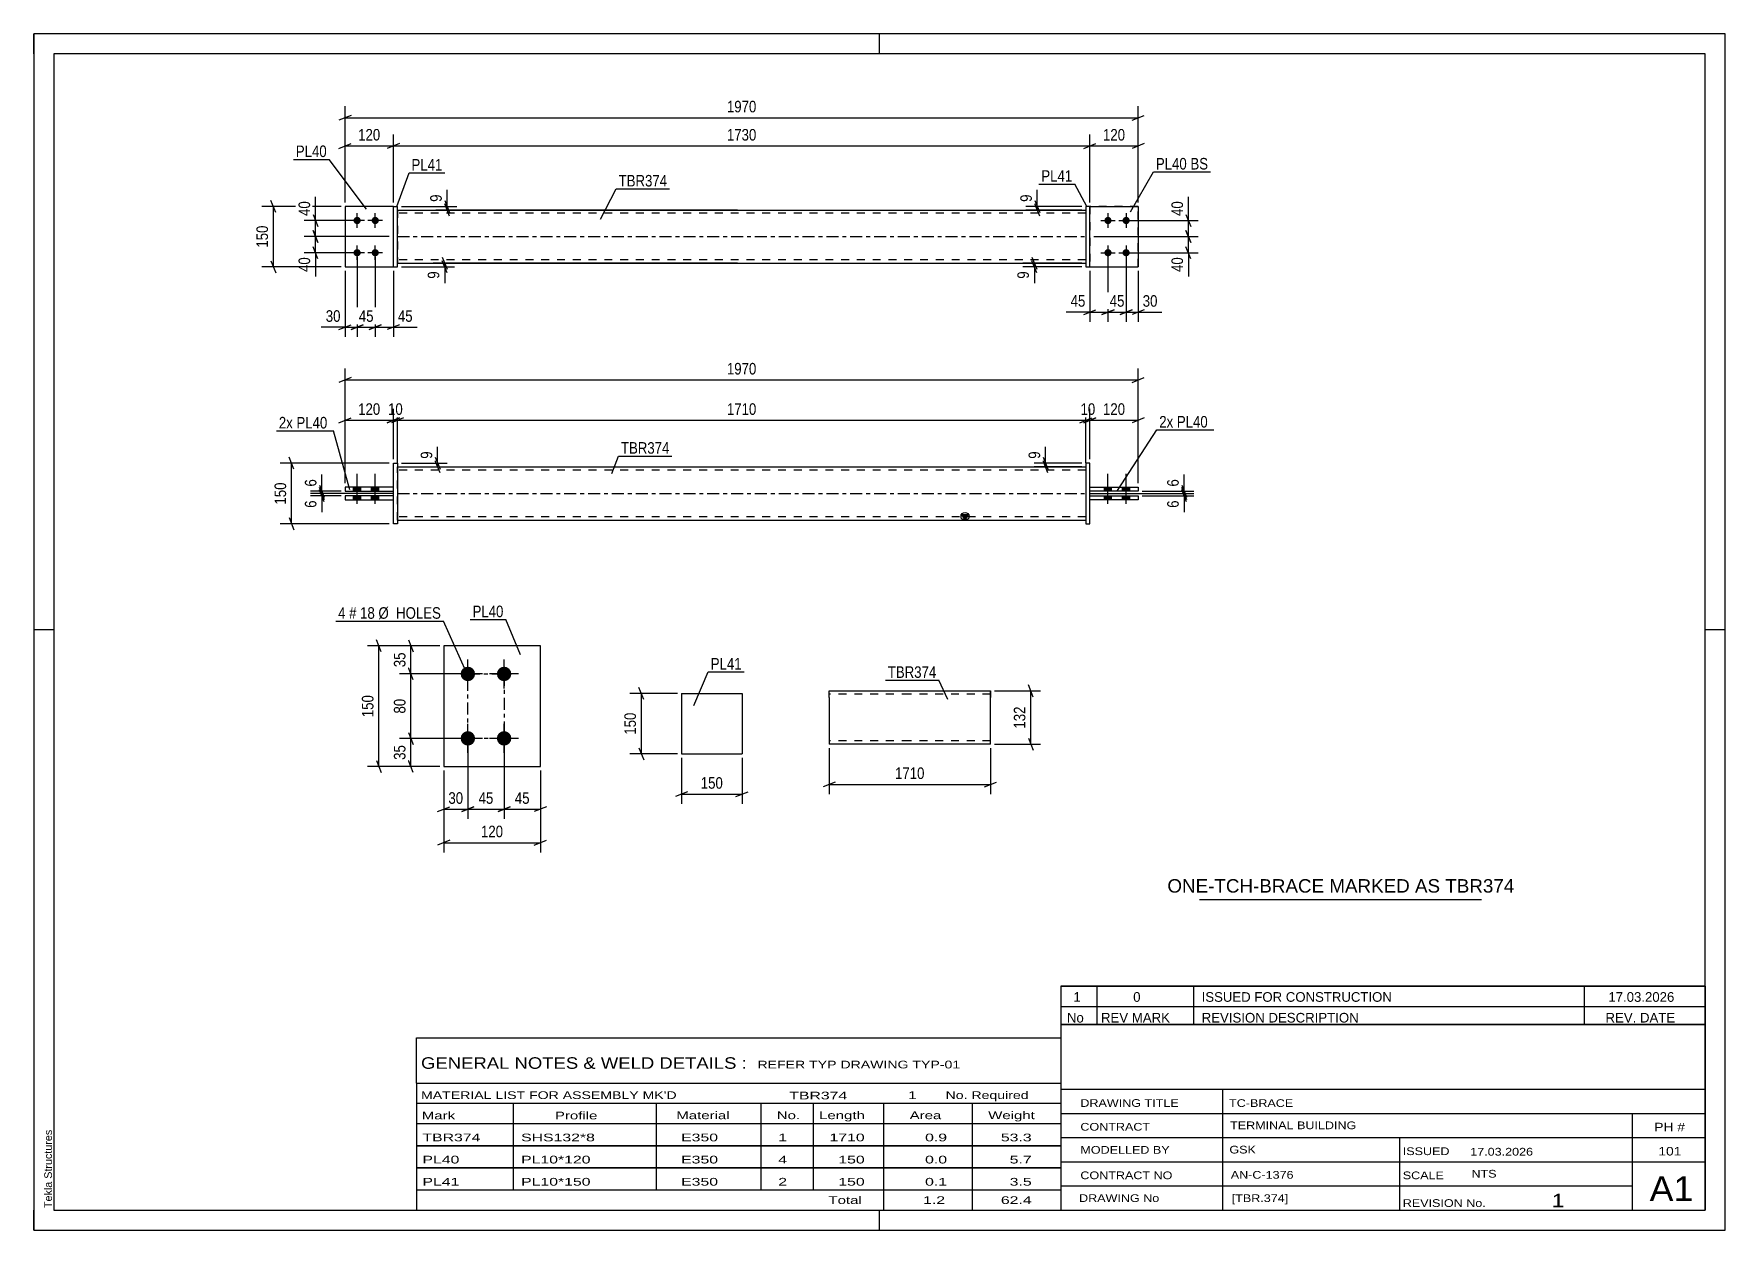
# Model space of a CAD drawing. Header units: millimetres. Extents: x 0 to 420, y 0 to 297.
import ezdxf

# ---------------------------------------------------------------- set-up
doc = ezdxf.new("R2010")
doc.units = ezdxf.units.MM
doc.linetypes.add('DXK_LINE_DOT2', pattern=[3.9198, 1.9599, -1.9599])
doc.linetypes.add('DXK_LINE_DOT3', pattern=[5.9187, 2.979, -0.9799, 0.9799, -0.9799])
doc.styles.add('Arial', font='ARIAL.TTF', dxfattribs={"height": 0.2})
doc.styles.add('Arial Narrow', font='ARIALN.TTF', dxfattribs={"height": 0.2})

# ---------------------------------------------------------------- blocks, each defined once
blk = doc.blocks.new('Unknown-580544891-1163')
at = {"color": 5, "linetype": 'Continuous'}
for p, q in [((420, 297), (0, 297)), ((0, 297), (0, 0)), ((0, 292), (0, 297)), ((210, 292), (210, 297)), ((420, 0), (420, 297)), ((415, 292), (5, 292)), ((5, 292), (5, 5)), ((415, 5), (415, 292)), ((5, 149), (0, 149)), ((420, 149), (415, 149)), ((0, 0), (0, 5)), ((5, 5), (415, 5)), ((210, 0), (210, 5)), ((0, 0), (420, 0))]:
    blk.add_line(p, q, dxfattribs=at)
at = {"color": 174, "linetype": 'Continuous', "style": 'Arial'}
blk.add_text('Tekla Structures', height=1.9102, rotation=90, dxfattribs=at).set_placement((4.5, 5.5))
blk = doc.blocks.new('Part-580544891-2123 - 2094')
at = {"color": 2, "linetype": 'Continuous'}
for p, q in [((89.28, 184.49), (77.28, 184.49)), ((77.28, 184.49), (77.28, 183.49)), ((77.28, 183.49), (89.28, 183.49)), ((89.28, 183.49), (89.28, 184.49))]:
    blk.add_line(p, q, dxfattribs=at)
blk = doc.blocks.new('Part-580544891-2100 - 2094')
at = {"linetype": 'Continuous'}
blk.add_hatch(color=2, dxfattribs=at).paths.add_polyline_path([(231.24, 176.29), (230.44, 177.69), (232.04, 177.69)])
at = {"color": 2, "linetype": 'Continuous'}
for p, q in [((90.28, 189.49), (261.24, 189.49)), ((231.24, 176.29), (230.44, 177.69)), ((230.44, 177.69), (232.04, 177.69)), ((232.04, 177.69), (231.24, 176.29)), ((90.28, 176.29), (261.24, 176.29))]:
    blk.add_line(p, q, dxfattribs=at)
at = {"color": 7, "linetype": 'DXK_LINE_DOT2'}
for p, q in [((90.28, 176.29), (90.28, 189.49)), ((261.24, 189.49), (261.24, 176.29)), ((261.24, 188.69), (90.28, 188.69)), ((261.24, 177.09), (90.28, 177.09))]:
    blk.add_line(p, q, dxfattribs=at)
at = {"color": 7, "linetype": 'DXK_LINE_DOT3'}
blk.add_line((90.28, 182.89), (261.24, 182.89), dxfattribs=at)
at = {"color": 2, "linetype": 'Continuous'}
blk.add_circle((231.24, 177.19), 1, dxfattribs=at)
blk = doc.blocks.new('Part-580544891-2113 - 2094')
at = {"color": 2, "linetype": 'Continuous'}
for p, q in [((262.24, 190.39), (261.24, 190.39)), ((261.24, 190.39), (261.24, 175.39)), ((262.24, 175.39), (262.24, 190.39)), ((261.24, 175.39), (262.24, 175.39))]:
    blk.add_line(p, q, dxfattribs=at)
blk = doc.blocks.new('Part-580544891-2105 - 2094')
at = {"color": 2, "linetype": 'Continuous'}
for p, q in [((262.24, 181.29), (262.24, 182.29)), ((262.24, 182.29), (274.24, 182.29)), ((274.24, 181.29), (262.24, 181.29)), ((274.24, 182.29), (274.24, 181.29))]:
    blk.add_line(p, q, dxfattribs=at)
blk = doc.blocks.new('Part-580544891-2126 - 2094')
at = {"color": 2, "linetype": 'Continuous'}
for p, q in [((89.28, 190.39), (90.28, 190.39)), ((89.28, 175.39), (89.28, 190.39)), ((90.28, 190.39), (90.28, 175.39)), ((90.28, 175.39), (89.28, 175.39))]:
    blk.add_line(p, q, dxfattribs=at)
blk = doc.blocks.new('Part-580544891-2118 - 2094')
at = {"color": 2, "linetype": 'Continuous'}
for p, q in [((89.28, 182.29), (77.28, 182.29)), ((77.28, 182.29), (77.28, 181.29)), ((77.28, 181.29), (89.28, 181.29)), ((89.28, 181.29), (89.28, 182.29))]:
    blk.add_line(p, q, dxfattribs=at)
blk = doc.blocks.new('Part-580544891-2110 - 2094')
at = {"color": 2, "linetype": 'Continuous'}
for p, q in [((262.24, 183.49), (262.24, 184.49)), ((262.24, 184.49), (274.24, 184.49)), ((274.24, 183.49), (262.24, 183.49)), ((274.24, 184.49), (274.24, 183.49))]:
    blk.add_line(p, q, dxfattribs=at)
blk = doc.blocks.new('Bolt-580544891-2127 - 2094')
at = {"linetype": 'Continuous'}
for points in [[(267.64, 184.49), (265.84, 184.49), (265.84, 183.49), (267.64, 183.49)], [(267.64, 184.49), (265.84, 184.49), (265.84, 183.49), (267.64, 183.49)], [(267.64, 182.29), (265.84, 182.29), (265.84, 181.29), (267.64, 181.29)], [(267.64, 182.29), (265.84, 182.29), (265.84, 181.29), (267.64, 181.29)], [(272.14, 184.49), (270.34, 184.49), (270.34, 183.49), (272.14, 183.49)], [(272.14, 184.49), (270.34, 184.49), (270.34, 183.49), (272.14, 183.49)], [(272.14, 182.29), (270.34, 182.29), (270.34, 181.29), (272.14, 181.29)], [(272.14, 182.29), (270.34, 182.29), (270.34, 181.29), (272.14, 181.29)]]:
    blk.add_hatch(color=1, dxfattribs=at).paths.add_polyline_path(points)
at = {"color": 1, "linetype": 'Continuous'}
for p, q in [((266.74, 180.29), (266.74, 187.79)), ((266.74, 180.29), (266.74, 187.79)), ((271.24, 180.29), (271.24, 187.79)), ((271.24, 180.29), (271.24, 187.79)), ((265.84, 183.49), (265.84, 184.49)), ((265.84, 183.49), (265.84, 184.49)), ((265.84, 181.29), (265.84, 182.29)), ((265.84, 181.29), (265.84, 182.29)), ((267.64, 183.49), (267.64, 184.49)), ((267.64, 183.49), (267.64, 184.49)), ((267.64, 181.29), (267.64, 182.29)), ((267.64, 181.29), (267.64, 182.29)), ((270.34, 183.49), (270.34, 184.49)), ((270.34, 183.49), (270.34, 184.49)), ((270.34, 181.29), (270.34, 182.29)), ((270.34, 181.29), (270.34, 182.29)), ((272.14, 183.49), (272.14, 184.49)), ((272.14, 183.49), (272.14, 184.49)), ((272.14, 181.29), (272.14, 182.29)), ((272.14, 181.29), (272.14, 182.29))]:
    blk.add_line(p, q, dxfattribs=at)
blk = doc.blocks.new('Bolt-580544891-2128 - 2094')
at = {"linetype": 'Continuous'}
for points in [[(79.38, 183.49), (81.18, 183.49), (81.18, 184.49), (79.38, 184.49)], [(79.38, 183.49), (81.18, 183.49), (81.18, 184.49), (79.38, 184.49)], [(79.38, 181.29), (81.18, 181.29), (81.18, 182.29), (79.38, 182.29)], [(79.38, 181.29), (81.18, 181.29), (81.18, 182.29), (79.38, 182.29)], [(83.88, 183.49), (85.68, 183.49), (85.68, 184.49), (83.88, 184.49)], [(83.88, 183.49), (85.68, 183.49), (85.68, 184.49), (83.88, 184.49)], [(83.88, 181.29), (85.68, 181.29), (85.68, 182.29), (83.88, 182.29)], [(83.88, 181.29), (85.68, 181.29), (85.68, 182.29), (83.88, 182.29)]]:
    blk.add_hatch(color=1, dxfattribs=at).paths.add_polyline_path(points)
at = {"color": 1, "linetype": 'Continuous'}
for p, q in [((80.28, 180.29), (80.28, 187.79)), ((80.28, 180.29), (80.28, 187.79)), ((84.78, 180.29), (84.78, 187.79)), ((84.78, 180.29), (84.78, 187.79)), ((79.38, 183.49), (79.38, 184.49)), ((79.38, 183.49), (79.38, 184.49)), ((79.38, 181.29), (79.38, 182.29)), ((79.38, 181.29), (79.38, 182.29)), ((81.18, 183.49), (81.18, 184.49)), ((81.18, 183.49), (81.18, 184.49)), ((81.18, 181.29), (81.18, 182.29)), ((81.18, 181.29), (81.18, 182.29)), ((83.88, 183.49), (83.88, 184.49)), ((83.88, 183.49), (83.88, 184.49)), ((83.88, 181.29), (83.88, 182.29)), ((83.88, 181.29), (83.88, 182.29)), ((85.68, 183.49), (85.68, 184.49)), ((85.68, 183.49), (85.68, 184.49)), ((85.68, 181.29), (85.68, 182.29)), ((85.68, 181.29), (85.68, 182.29))]:
    blk.add_line(p, q, dxfattribs=at)
blk = doc.blocks.new('Part-580544891-1764 - 1722')
at = {"color": 7, "linetype": 'DXK_LINE_DOT2'}
for p, q in [((89.28, 254.16), (77.28, 254.16)), ((77.28, 254.16), (77.28, 239.16)), ((89.28, 239.16), (89.28, 254.16)), ((77.28, 239.16), (89.28, 239.16))]:
    blk.add_line(p, q, dxfattribs=at)
blk = doc.blocks.new('Part-580544891-1728 - 1722')
at = {"color": 2, "linetype": 'Continuous'}
for p, q in [((90.28, 253.26), (261.24, 253.26)), ((90.28, 240.06), (261.24, 240.06))]:
    blk.add_line(p, q, dxfattribs=at)
at = {"color": 7, "linetype": 'DXK_LINE_DOT2'}
for p, q in [((90.28, 253.26), (90.28, 240.06)), ((261.24, 252.46), (90.28, 252.46)), ((261.24, 253.26), (261.24, 240.06)), ((261.24, 240.86), (90.28, 240.86))]:
    blk.add_line(p, q, dxfattribs=at)
at = {"color": 7, "linetype": 'DXK_LINE_DOT3'}
blk.add_line((90.28, 246.66), (261.24, 246.66), dxfattribs=at)
blk = doc.blocks.new('Part-580544891-1753 - 1722')
at = {"color": 7, "linetype": 'DXK_LINE_DOT2'}
for p, q in [((274.24, 254.16), (262.24, 254.16)), ((262.24, 254.16), (262.24, 239.16)), ((274.24, 239.16), (274.24, 254.16)), ((262.24, 239.16), (274.24, 239.16))]:
    blk.add_line(p, q, dxfattribs=at)
blk = doc.blocks.new('Part-580544891-1758 - 1722')
at = {"color": 2, "linetype": 'Continuous'}
for p, q in [((262.24, 254.16), (274.24, 254.16)), ((274.24, 254.16), (274.24, 239.16)), ((262.24, 239.16), (274.24, 239.16))]:
    blk.add_line(p, q, dxfattribs=at)
at = {"color": 7, "linetype": 'DXK_LINE_DOT2'}
blk.add_line((262.24, 254.16), (262.24, 239.16), dxfattribs=at)
blk = doc.blocks.new('Part-580544891-1763 - 1722')
at = {"color": 2, "linetype": 'Continuous'}
for p, q in [((262.24, 254.16), (261.24, 254.16)), ((261.24, 254.16), (261.24, 239.16)), ((262.24, 239.16), (262.24, 254.16)), ((261.24, 239.16), (262.24, 239.16))]:
    blk.add_line(p, q, dxfattribs=at)
blk = doc.blocks.new('Part-580544891-1769 - 1722')
at = {"color": 2, "linetype": 'Continuous'}
for p, q in [((89.28, 254.16), (77.28, 254.16)), ((77.28, 254.16), (77.28, 239.16)), ((77.28, 239.16), (89.28, 239.16))]:
    blk.add_line(p, q, dxfattribs=at)
at = {"color": 7, "linetype": 'DXK_LINE_DOT2'}
blk.add_line((89.28, 239.16), (89.28, 254.16), dxfattribs=at)
blk = doc.blocks.new('Part-580544891-1774 - 1722')
at = {"color": 2, "linetype": 'Continuous'}
for p, q in [((89.28, 239.16), (89.28, 254.16)), ((89.28, 254.16), (90.28, 254.16)), ((90.28, 239.16), (90.28, 254.16)), ((89.28, 239.16), (90.28, 239.16))]:
    blk.add_line(p, q, dxfattribs=at)
blk = doc.blocks.new('Bolt-580544891-1775 - 1722')
at = {"linetype": 'Continuous'}
for points in [[(266.74, 251.56, -1), (266.74, 249.76, -1)], [(271.24, 251.56, -1), (271.24, 249.76, -1)], [(266.74, 243.56, -1), (266.74, 241.76, -1)], [(271.24, 243.56, -1), (271.24, 241.76, -1)]]:
    blk.add_hatch(color=1, dxfattribs=at).paths.add_polyline_path(points)
at = {"color": 1, "linetype": 'Continuous'}
for p, q in [((266.74, 252.46), (266.74, 248.86)), ((271.24, 252.46), (271.24, 248.86)), ((264.94, 250.66), (268.54, 250.66)), ((269.44, 250.66), (273.04, 250.66)), ((266.74, 244.46), (266.74, 240.86)), ((271.24, 244.46), (271.24, 240.86)), ((264.94, 242.66), (268.54, 242.66)), ((269.44, 242.66), (273.04, 242.66))]:
    blk.add_line(p, q, dxfattribs=at)
blk = doc.blocks.new('Bolt-580544891-1776 - 1722')
at = {"linetype": 'Continuous'}
for points in [[(80.28, 249.76, -1), (80.28, 251.56, -1)], [(84.78, 249.76, -1), (84.78, 251.56, -1)], [(80.28, 241.76, -1), (80.28, 243.56, -1)], [(84.78, 241.76, -1), (84.78, 243.56, -1)]]:
    blk.add_hatch(color=1, dxfattribs=at).paths.add_polyline_path(points)
at = {"color": 1, "linetype": 'Continuous'}
for p, q in [((80.28, 248.86), (80.28, 252.46)), ((84.78, 248.86), (84.78, 252.46)), ((82.08, 250.66), (78.48, 250.66)), ((86.58, 250.66), (82.98, 250.66)), ((80.28, 240.86), (80.28, 244.46)), ((84.78, 240.86), (84.78, 244.46)), ((82.08, 242.66), (78.48, 242.66)), ((86.58, 242.66), (82.98, 242.66))]:
    blk.add_line(p, q, dxfattribs=at)
blk = doc.blocks.new('Part-580544891-1429 - 1401')
at = {"color": 2, "linetype": 'Continuous'}
for p, q in [((197.47, 132.26), (197.47, 133.86)), ((197.47, 133.86), (217.47, 133.86)), ((197.47, 132.26), (197.47, 120.66)), ((217.57, 133.86), (237.57, 133.86)), ((237.57, 133.86), (237.57, 132.26)), ((237.57, 120.66), (237.57, 132.26)), ((217.47, 120.66), (197.47, 120.66)), ((237.57, 120.66), (217.57, 120.66))]:
    blk.add_line(p, q, dxfattribs=at)
at = {"color": 7, "linetype": 'DXK_LINE_DOT2'}
for p, q in [((217.47, 133.06), (197.47, 133.06)), ((237.57, 133.06), (217.57, 133.06)), ((237.57, 132.26), (237.57, 133.74)), ((197.47, 121.46), (197.47, 121.52)), ((217.47, 121.46), (197.47, 121.46)), ((237.57, 121.46), (217.57, 121.46)), ((237.57, 121.46), (237.57, 121.52))]:
    blk.add_line(p, q, dxfattribs=at)
blk = doc.blocks.new('Bolt-580544891-1569 - 1492')
at = {"linetype": 'Continuous'}
for points in [[(107.78, 136.29, -1), (107.78, 139.89, -1)], [(116.78, 136.29, -1), (116.78, 139.89, -1)], [(107.78, 120.29, -1), (107.78, 123.89, -1)], [(116.78, 120.29, -1), (116.78, 123.89, -1)]]:
    blk.add_hatch(color=1, dxfattribs=at).paths.add_polyline_path(points)
at = {"color": 1, "linetype": 'Continuous'}
for p, q in [((107.78, 134.49), (107.78, 141.69)), ((116.78, 134.49), (116.78, 141.69)), ((111.38, 138.09), (104.18, 138.09)), ((120.38, 138.09), (113.18, 138.09)), ((111.38, 122.09), (104.18, 122.09)), ((107.78, 118.49), (107.78, 125.69)), ((120.38, 122.09), (113.18, 122.09)), ((116.78, 118.49), (116.78, 125.69))]:
    blk.add_line(p, q, dxfattribs=at)
blk = doc.blocks.new('Part-580544891-1508 - 1492')
at = {"color": 2, "linetype": 'Continuous'}
for p, q in [((125.78, 145.09), (101.78, 145.09)), ((101.78, 145.09), (101.78, 115.09)), ((125.78, 115.09), (125.78, 145.09)), ((101.78, 115.09), (125.78, 115.09))]:
    blk.add_line(p, q, dxfattribs=at)
blk = doc.blocks.new('Part-580544891-1472 - 1456')
at = {"color": 2, "linetype": 'Continuous'}
for p, q in [((160.86, 133.25), (160.86, 118.25)), ((160.86, 133.25), (175.86, 133.25)), ((175.86, 133.25), (175.86, 118.25)), ((160.86, 118.25), (175.86, 118.25))]:
    blk.add_line(p, q, dxfattribs=at)
blk = doc.blocks.new('Rectangle-580544891-1709 - 1492')
at = {"color": 1, "linetype": 'DXK_LINE_DOT3'}
blk.add_lwpolyline([(107.78, 138.09), (116.78, 138.09), (116.78, 122.09), (107.78, 122.09), (107.78, 138.09)], close=True, dxfattribs=at)
blk = doc.blocks.new('StraightDimension-580544891-2163 - 2094')
at = {"color": 7, "linetype": 'Continuous'}
for p, q in [((91.78, 201.66), (88.78, 200.46)), ((90.28, 190.49), (90.28, 203.91)), ((259.74, 200.46), (262.74, 201.66)), ((261.24, 190.49), (261.24, 203.91)), ((90.28, 201.06), (261.24, 201.06))]:
    blk.add_line(p, q, dxfattribs=at)
at = {"color": 0}
blk.add_wipeout([(180.02, 201.81), (180.02, 206.01), (171.51, 206.01), (171.51, 201.81)], dxfattribs=at)
at = {"color": 3, "style": 'Arial Narrow'}
blk.add_text('1710', height=2.863, dxfattribs=at).set_placement((172.11, 202.41))
blk = doc.blocks.new('StraightDimension-580544891-2193 - 2094')
at = {"color": 7, "linetype": 'Continuous'}
for p, q in [((259.74, 200.46), (262.74, 201.66)), ((263.74, 201.66), (260.74, 200.46)), ((261.24, 190.49), (261.24, 203.91)), ((262.24, 191.39), (262.24, 203.91)), ((261.24, 201.06), (262.24, 201.06))]:
    blk.add_line(p, q, dxfattribs=at)
at = {"color": 0}
blk.add_wipeout([(264.17, 201.81), (264.17, 206.01), (259.32, 206.01), (259.32, 201.81)], dxfattribs=at)
at = {"color": 3, "style": 'Arial Narrow'}
blk.add_text('10', height=2.863, dxfattribs=at).set_placement((259.92, 202.41))
blk = doc.blocks.new('StraightDimension-580544891-2130 - 2094')
at = {"color": 7, "linetype": 'Continuous'}
for p, q in [((88.28, 190.39), (61.14, 190.39)), ((64.59, 188.89), (63.39, 191.89)), ((63.99, 175.39), (63.99, 190.39)), ((63.39, 176.89), (64.59, 173.89)), ((88.28, 175.39), (61.14, 175.39))]:
    blk.add_line(p, q, dxfattribs=at)
at = {"color": 0}
blk.add_wipeout([(63.24, 186.23), (59.04, 186.23), (59.04, 179.54), (63.24, 179.54)], dxfattribs=at)
at = {"color": 3, "style": 'Arial Narrow'}
blk.add_text('150', height=2.863, rotation=90.0002, dxfattribs=at).set_placement((62.64, 180.14))
blk = doc.blocks.new('StraightDimension-580544891-2143 - 2094')
at = {"color": 7, "linetype": 'Continuous'}
for p, q in [((91.28, 190.39), (102.68, 190.39)), ((91.28, 189.49), (102.68, 189.49)), ((99.68, 191.89), (100.88, 188.89)), ((100.88, 187.99), (99.68, 190.99)), ((100.28, 189.49), (100.28, 190.39))]:
    blk.add_line(p, q, dxfattribs=at)
at = {"color": 0}
blk.add_wipeout([(99.53, 193.94), (95.33, 193.94), (95.33, 190.91), (99.53, 190.91)], dxfattribs=at)
at = {"color": 7, "linetype": 'Continuous'}
blk.add_line((100.28, 190.39), (100.28, 194.46), dxfattribs=at)
blk.add_line((100.28, 190.39), (100.28, 194.46), dxfattribs=at)
at = {"color": 3, "style": 'Arial Narrow'}
blk.add_text('9', height=2.86, rotation=90.0002, dxfattribs=at).set_placement((98.93, 191.51))
blk = doc.blocks.new('StraightDimension-580544891-2281 - 2094')
at = {"color": 7, "linetype": 'Continuous'}
for p, q in [((260.24, 190.39), (248.39, 190.39)), ((260.24, 189.49), (248.39, 189.49)), ((250.64, 191.89), (251.84, 188.89)), ((251.84, 187.99), (250.64, 190.99)), ((251.24, 189.49), (251.24, 190.39))]:
    blk.add_line(p, q, dxfattribs=at)
at = {"color": 0}
blk.add_wipeout([(250.49, 193.94), (246.29, 193.94), (246.29, 190.91), (250.49, 190.91)], dxfattribs=at)
at = {"color": 7, "linetype": 'Continuous'}
blk.add_line((251.24, 190.39), (251.24, 194.46), dxfattribs=at)
blk.add_line((251.24, 190.39), (251.24, 194.46), dxfattribs=at)
at = {"color": 3, "style": 'Arial Narrow'}
blk.add_text('9', height=2.86, rotation=90.0002, dxfattribs=at).set_placement((249.89, 191.51))
blk = doc.blocks.new('StraightDimension-580544891-2153 - 2094')
at = {"color": 7, "linetype": 'Continuous'}
for p, q in [((260.74, 200.46), (263.74, 201.66)), ((262.24, 191.39), (262.24, 203.91)), ((275.74, 201.66), (272.74, 200.46)), ((274.24, 185.49), (274.24, 203.91)), ((262.24, 201.06), (274.24, 201.06))]:
    blk.add_line(p, q, dxfattribs=at)
at = {"color": 0}
blk.add_wipeout([(271.59, 201.81), (271.59, 206.01), (264.9, 206.01), (264.9, 201.81)], dxfattribs=at)
at = {"color": 3, "style": 'Arial Narrow'}
blk.add_text('120', height=2.863, dxfattribs=at).set_placement((265.5, 202.41))
blk = doc.blocks.new('StraightDimension-580544891-2237 - 2094')
at = {"color": 7, "linetype": 'Continuous'}
for p, q in [((78.78, 211.68), (75.78, 210.48)), ((77.28, 185.49), (77.28, 213.93)), ((77.28, 211.08), (274.24, 211.08)), ((272.74, 210.48), (275.74, 211.68)), ((274.24, 185.49), (274.24, 213.93))]:
    blk.add_line(p, q, dxfattribs=at)
at = {"color": 0}
blk.add_wipeout([(180.02, 211.83), (180.02, 216.03), (171.51, 216.03), (171.51, 211.83)], dxfattribs=at)
at = {"color": 3, "style": 'Arial Narrow'}
blk.add_text('1970', height=2.863, dxfattribs=at).set_placement((172.11, 212.43))
blk = doc.blocks.new('StraightDimension-580544891-2173 - 2094')
at = {"color": 7, "linetype": 'Continuous'}
for p, q in [((87.78, 200.46), (90.78, 201.66)), ((91.78, 201.66), (88.78, 200.46)), ((89.28, 191.39), (89.28, 203.91)), ((90.28, 190.49), (90.28, 203.91)), ((89.28, 201.06), (90.28, 201.06))]:
    blk.add_line(p, q, dxfattribs=at)
at = {"color": 0}
blk.add_wipeout([(92.21, 201.81), (92.21, 206.01), (87.36, 206.01), (87.36, 201.81)], dxfattribs=at)
at = {"color": 3, "style": 'Arial Narrow'}
blk.add_text('10', height=2.863, dxfattribs=at).set_placement((87.96, 202.41))
blk = doc.blocks.new('StraightDimension-580544891-2183 - 2094')
at = {"color": 7, "linetype": 'Continuous'}
for p, q in [((75.78, 200.46), (78.78, 201.66)), ((77.28, 185.49), (77.28, 203.91)), ((90.78, 201.66), (87.78, 200.46)), ((89.28, 191.39), (89.28, 203.91)), ((77.28, 201.06), (89.28, 201.06))]:
    blk.add_line(p, q, dxfattribs=at)
at = {"color": 0}
blk.add_wipeout([(86.63, 201.81), (86.63, 206.01), (79.94, 206.01), (79.94, 201.81)], dxfattribs=at)
at = {"color": 3, "style": 'Arial Narrow'}
blk.add_text('120', height=2.863, dxfattribs=at).set_placement((80.54, 202.41))
blk = doc.blocks.new('StraightDimension-580544891-2204 - 2094')
at = {"color": 7, "linetype": 'Continuous'}
for p, q in [((89.28, 182.89), (68.67, 182.89)), ((76.28, 182.29), (68.67, 182.29)), ((70.92, 184.39), (72.12, 181.39)), ((72.12, 180.79), (70.92, 183.79)), ((71.52, 182.29), (71.52, 182.89))]:
    blk.add_line(p, q, dxfattribs=at)
at = {"color": 0}
blk.add_wipeout([(70.77, 181.76), (66.57, 181.76), (66.57, 178.73), (70.77, 178.73)], dxfattribs=at)
at = {"color": 7, "linetype": 'Continuous'}
blk.add_line((71.52, 182.29), (71.52, 178.21), dxfattribs=at)
blk.add_line((71.52, 182.29), (71.52, 178.21), dxfattribs=at)
at = {"color": 3, "style": 'Arial Narrow'}
blk.add_text('6', height=2.86, rotation=90.0002, dxfattribs=at).set_placement((70.17, 179.33))
blk = doc.blocks.new('StraightDimension-580544891-2220 - 2094')
at = {"color": 7, "linetype": 'Continuous'}
for p, q in [((70.92, 184.99), (72.12, 181.99)), ((76.28, 183.49), (68.67, 183.49)), ((89.28, 182.89), (68.67, 182.89)), ((72.12, 181.39), (70.92, 184.39)), ((71.52, 182.89), (71.52, 183.49))]:
    blk.add_line(p, q, dxfattribs=at)
at = {"color": 0}
blk.add_wipeout([(70.77, 187.04), (66.57, 187.04), (66.57, 184.01), (70.77, 184.01)], dxfattribs=at)
at = {"color": 7, "linetype": 'Continuous'}
blk.add_line((71.52, 183.49), (71.52, 187.56), dxfattribs=at)
blk.add_line((71.52, 183.49), (71.52, 187.56), dxfattribs=at)
at = {"color": 3, "style": 'Arial Narrow'}
blk.add_text('6', height=2.86, rotation=90.0002, dxfattribs=at).set_placement((70.17, 184.61))
blk = doc.blocks.new('StraightDimension-580544891-2248 - 2094')
at = {"color": 7, "linetype": 'Continuous'}
for p, q in [((262.24, 182.89), (288.05, 182.89)), ((275.24, 182.29), (288.05, 182.29)), ((285.05, 184.39), (286.25, 181.39)), ((286.25, 180.79), (285.05, 183.79)), ((285.65, 182.29), (285.65, 182.89))]:
    blk.add_line(p, q, dxfattribs=at)
at = {"color": 0}
blk.add_wipeout([(284.9, 181.76), (280.7, 181.76), (280.7, 178.73), (284.9, 178.73)], dxfattribs=at)
at = {"color": 7, "linetype": 'Continuous'}
blk.add_line((285.65, 182.29), (285.65, 178.21), dxfattribs=at)
blk.add_line((285.65, 182.29), (285.65, 178.21), dxfattribs=at)
at = {"color": 3, "style": 'Arial Narrow'}
blk.add_text('6', height=2.86, rotation=90.0002, dxfattribs=at).set_placement((284.3, 179.33))
blk = doc.blocks.new('StraightDimension-580544891-2264 - 2094')
at = {"color": 7, "linetype": 'Continuous'}
for p, q in [((285.05, 184.99), (286.25, 181.99)), ((262.24, 182.89), (288.05, 182.89)), ((275.24, 183.49), (288.05, 183.49)), ((286.25, 181.39), (285.05, 184.39)), ((285.65, 182.89), (285.65, 183.49))]:
    blk.add_line(p, q, dxfattribs=at)
at = {"color": 0}
blk.add_wipeout([(284.9, 187.04), (280.7, 187.04), (280.7, 184.01), (284.9, 184.01)], dxfattribs=at)
at = {"color": 7, "linetype": 'Continuous'}
blk.add_line((285.65, 183.49), (285.65, 187.56), dxfattribs=at)
blk.add_line((285.65, 183.49), (285.65, 187.56), dxfattribs=at)
at = {"color": 3, "style": 'Arial Narrow'}
blk.add_text('6', height=2.86, rotation=90.0002, dxfattribs=at).set_placement((284.3, 184.61))
blk = doc.blocks.new('StraightDimension-580544891-1915 - 1722')
at = {"color": 7, "linetype": 'Continuous'}
for p, q in [((174.76, 240.06), (99.18, 240.06)), ((101.43, 241.56), (102.63, 238.56)), ((102.63, 237.66), (101.43, 240.66)), ((102.03, 239.16), (102.03, 240.06)), ((91.28, 239.16), (104.43, 239.16))]:
    blk.add_line(p, q, dxfattribs=at)
at = {"color": 0}
blk.add_wipeout([(101.28, 238.64), (97.08, 238.64), (97.08, 235.61), (101.28, 235.61)], dxfattribs=at)
at = {"color": 7, "linetype": 'Continuous'}
blk.add_line((102.03, 239.16), (102.03, 235.08), dxfattribs=at)
blk.add_line((102.03, 239.16), (102.03, 235.08), dxfattribs=at)
at = {"color": 3, "style": 'Arial Narrow'}
blk.add_text('9', height=2.86, rotation=90.0002, dxfattribs=at).set_placement((100.68, 236.21))
blk = doc.blocks.new('StraightDimension-580544891-2000 - 1722')
at = {"color": 7, "linetype": 'Continuous'}
for p, q in [((75.78, 268.56), (78.78, 269.76)), ((77.28, 255.16), (77.28, 272.01)), ((77.28, 269.16), (89.28, 269.16)), ((90.78, 269.76), (87.78, 268.56)), ((89.28, 255.16), (89.28, 272.01))]:
    blk.add_line(p, q, dxfattribs=at)
at = {"color": 0}
blk.add_wipeout([(86.63, 269.91), (86.63, 274.11), (79.94, 274.11), (79.94, 269.91)], dxfattribs=at)
at = {"color": 3, "style": 'Arial Narrow'}
blk.add_text('120', height=2.863, dxfattribs=at).set_placement((80.54, 270.51))
blk = doc.blocks.new('StraightDimension-580544891-1905 - 1722')
at = {"color": 7, "linetype": 'Continuous'}
for p, q in [((69.35, 248.16), (70.55, 245.16)), ((88.28, 246.66), (67.1, 246.66)), ((70.55, 241.16), (69.35, 244.16)), ((69.95, 242.66), (69.95, 246.66)), ((79.28, 242.66), (67.1, 242.66))]:
    blk.add_line(p, q, dxfattribs=at)
at = {"color": 0}
blk.add_wipeout([(69.2, 242.14), (65, 242.14), (65, 237.28), (69.2, 237.28)], dxfattribs=at)
at = {"color": 7, "linetype": 'Continuous'}
blk.add_line((69.95, 242.66), (69.95, 236.76), dxfattribs=at)
blk.add_line((69.95, 242.66), (69.95, 236.76), dxfattribs=at)
at = {"color": 3, "style": 'Arial Narrow'}
blk.add_text('40', height=2.863, rotation=90.0002, dxfattribs=at).set_placement((68.6, 237.88))
blk = doc.blocks.new('StraightDimension-580544891-2047 - 1722')
at = {"color": 7, "linetype": 'Continuous'}
for p, q in [((260.74, 268.56), (263.74, 269.76)), ((262.24, 255.16), (262.24, 272.01)), ((262.24, 269.16), (274.24, 269.16)), ((275.74, 269.76), (272.74, 268.56)), ((274.24, 255.16), (274.24, 272.01))]:
    blk.add_line(p, q, dxfattribs=at)
at = {"color": 0}
blk.add_wipeout([(271.59, 269.91), (271.59, 274.11), (264.9, 274.11), (264.9, 269.91)], dxfattribs=at)
at = {"color": 3, "style": 'Arial Narrow'}
blk.add_text('120', height=2.863, dxfattribs=at).set_placement((265.5, 270.51))
blk = doc.blocks.new('StraightDimension-580544891-1778 - 1722')
at = {"color": 7, "linetype": 'Continuous'}
for p, q in [((76.28, 254.16), (56.64, 254.16)), ((60.09, 252.66), (58.89, 255.66)), ((59.49, 239.16), (59.49, 254.16)), ((58.89, 240.66), (60.09, 237.66)), ((76.28, 239.16), (56.64, 239.16))]:
    blk.add_line(p, q, dxfattribs=at)
at = {"color": 0}
blk.add_wipeout([(58.74, 250.01), (54.54, 250.01), (54.54, 243.32), (58.74, 243.32)], dxfattribs=at)
at = {"color": 3, "style": 'Arial Narrow'}
blk.add_text('150', height=2.863, rotation=90.0002, dxfattribs=at).set_placement((58.14, 243.92))
blk = doc.blocks.new('StraightDimension-580544891-1798 - 1722')
at = {"color": 7, "linetype": 'Continuous'}
for p, q in [((266.74, 241.66), (266.74, 225.51)), ((262.24, 238.16), (262.24, 225.51)), ((260.74, 227.31), (263.74, 228.51)), ((262.24, 227.91), (266.74, 227.91)), ((268.24, 228.51), (265.24, 227.31))]:
    blk.add_line(p, q, dxfattribs=at)
at = {"color": 0}
blk.add_wipeout([(261.72, 228.66), (261.72, 232.86), (256.86, 232.86), (256.86, 228.66)], dxfattribs=at)
at = {"color": 7, "linetype": 'Continuous'}
blk.add_line((262.24, 227.91), (256.34, 227.91), dxfattribs=at)
blk.add_line((262.24, 227.91), (256.34, 227.91), dxfattribs=at)
at = {"color": 3, "style": 'Arial Narrow'}
blk.add_text('45', height=2.863, dxfattribs=at).set_placement((257.46, 229.26))
blk = doc.blocks.new('StraightDimension-580544891-1820 - 1722')
at = {"color": 7, "linetype": 'Continuous'}
for p, q in [((266.74, 241.66), (266.74, 225.51)), ((271.24, 241.66), (271.24, 225.51)), ((265.24, 227.31), (268.24, 228.51)), ((266.74, 227.91), (271.24, 227.91)), ((272.74, 228.51), (269.74, 227.31))]:
    blk.add_line(p, q, dxfattribs=at)
at = {"color": 0}
blk.add_wipeout([(271.42, 228.66), (271.42, 232.86), (266.57, 232.86), (266.57, 228.66)], dxfattribs=at)
at = {"color": 3, "style": 'Arial Narrow'}
blk.add_text('45', height=2.863, dxfattribs=at).set_placement((267.17, 229.26))
blk = doc.blocks.new('StraightDimension-580544891-1836 - 1722')
at = {"color": 7, "linetype": 'Continuous'}
for p, q in [((271.24, 241.66), (271.24, 225.51)), ((274.24, 238.16), (274.24, 225.51)), ((269.74, 227.31), (272.74, 228.51)), ((271.24, 227.91), (274.24, 227.91)), ((275.74, 228.51), (272.74, 227.31))]:
    blk.add_line(p, q, dxfattribs=at)
at = {"color": 0}
blk.add_wipeout([(279.63, 228.66), (279.63, 232.86), (274.77, 232.86), (274.77, 228.66)], dxfattribs=at)
at = {"color": 7, "linetype": 'Continuous'}
blk.add_line((274.24, 227.91), (280.15, 227.91), dxfattribs=at)
blk.add_line((274.24, 227.91), (280.15, 227.91), dxfattribs=at)
at = {"color": 3, "style": 'Arial Narrow'}
blk.add_text('30', height=2.863, dxfattribs=at).set_placement((275.37, 229.26))
blk = doc.blocks.new('StraightDimension-580544891-1856 - 1722')
at = {"color": 7, "linetype": 'Continuous'}
for p, q in [((286.11, 248.16), (287.31, 245.16)), ((263.24, 246.66), (289.11, 246.66)), ((287.31, 241.16), (286.11, 244.16)), ((286.71, 242.66), (286.71, 246.66)), ((272.24, 242.66), (289.11, 242.66))]:
    blk.add_line(p, q, dxfattribs=at)
at = {"color": 0}
blk.add_wipeout([(285.96, 242.14), (281.76, 242.14), (281.76, 237.28), (285.96, 237.28)], dxfattribs=at)
at = {"color": 7, "linetype": 'Continuous'}
blk.add_line((286.71, 242.66), (286.71, 236.76), dxfattribs=at)
blk.add_line((286.71, 242.66), (286.71, 236.76), dxfattribs=at)
at = {"color": 3, "style": 'Arial Narrow'}
blk.add_text('40', height=2.863, rotation=90.0002, dxfattribs=at).set_placement((285.36, 237.88))
blk = doc.blocks.new('StraightDimension-580544891-1865 - 1722')
at = {"color": 7, "linetype": 'Continuous'}
for p, q in [((286.11, 252.16), (287.31, 249.16)), ((272.24, 250.66), (289.11, 250.66)), ((287.31, 245.16), (286.11, 248.16)), ((286.71, 246.66), (286.71, 250.66)), ((263.24, 246.66), (289.11, 246.66))]:
    blk.add_line(p, q, dxfattribs=at)
at = {"color": 0}
blk.add_wipeout([(285.96, 256.04), (281.76, 256.04), (281.76, 251.19), (285.96, 251.19)], dxfattribs=at)
at = {"color": 7, "linetype": 'Continuous'}
blk.add_line((286.71, 250.66), (286.71, 256.57), dxfattribs=at)
blk.add_line((286.71, 250.66), (286.71, 256.57), dxfattribs=at)
at = {"color": 3, "style": 'Arial Narrow'}
blk.add_text('40', height=2.863, rotation=90.0002, dxfattribs=at).set_placement((285.36, 251.79))
blk = doc.blocks.new('StraightDimension-580544891-1875 - 1722')
at = {"color": 7, "linetype": 'Continuous'}
for p, q in [((91.28, 254.16), (105.04, 254.16)), ((174.76, 253.26), (99.79, 253.26)), ((102.04, 255.66), (103.24, 252.66)), ((103.24, 251.76), (102.04, 254.76)), ((102.64, 253.26), (102.64, 254.16))]:
    blk.add_line(p, q, dxfattribs=at)
at = {"color": 0}
blk.add_wipeout([(101.89, 257.72), (97.69, 257.72), (97.69, 254.69), (101.89, 254.69)], dxfattribs=at)
at = {"color": 7, "linetype": 'Continuous'}
blk.add_line((102.64, 254.16), (102.64, 258.24), dxfattribs=at)
blk.add_line((102.64, 254.16), (102.64, 258.24), dxfattribs=at)
at = {"color": 3, "style": 'Arial Narrow'}
blk.add_text('9', height=2.86, rotation=90.0002, dxfattribs=at).set_placement((101.29, 255.29))
blk = doc.blocks.new('StraightDimension-580544891-1882 - 1722')
at = {"color": 7, "linetype": 'Continuous'}
for p, q in [((260.24, 254.16), (246.33, 254.16)), ((260.24, 253.26), (246.33, 253.26)), ((248.58, 255.66), (249.78, 252.66)), ((249.78, 251.76), (248.58, 254.76)), ((249.18, 253.26), (249.18, 254.16))]:
    blk.add_line(p, q, dxfattribs=at)
at = {"color": 0}
blk.add_wipeout([(248.43, 257.72), (244.23, 257.72), (244.23, 254.69), (248.43, 254.69)], dxfattribs=at)
at = {"color": 7, "linetype": 'Continuous'}
blk.add_line((249.18, 254.16), (249.18, 258.24), dxfattribs=at)
blk.add_line((249.18, 254.16), (249.18, 258.24), dxfattribs=at)
at = {"color": 3, "style": 'Arial Narrow'}
blk.add_text('9', height=2.86, rotation=90.0002, dxfattribs=at).set_placement((247.83, 255.29))
blk = doc.blocks.new('StraightDimension-580544891-1889 - 1722')
at = {"color": 7, "linetype": 'Continuous'}
for p, q in [((260.24, 240.06), (245.6, 240.06)), ((247.85, 241.56), (249.05, 238.56)), ((249.05, 237.66), (247.85, 240.66)), ((248.45, 239.16), (248.45, 240.06)), ((260.24, 239.16), (245.6, 239.16))]:
    blk.add_line(p, q, dxfattribs=at)
at = {"color": 0}
blk.add_wipeout([(247.7, 238.64), (243.5, 238.64), (243.5, 235.61), (247.7, 235.61)], dxfattribs=at)
at = {"color": 7, "linetype": 'Continuous'}
blk.add_line((248.45, 239.16), (248.45, 235.08), dxfattribs=at)
blk.add_line((248.45, 239.16), (248.45, 235.08), dxfattribs=at)
at = {"color": 3, "style": 'Arial Narrow'}
blk.add_text('9', height=2.86, rotation=90.0002, dxfattribs=at).set_placement((247.1, 236.21))
blk = doc.blocks.new('StraightDimension-580544891-1960 - 1722')
at = {"color": 7, "linetype": 'Continuous'}
for p, q in [((80.28, 241.66), (80.28, 221.76)), ((77.28, 238.16), (77.28, 221.76)), ((75.78, 223.56), (78.78, 224.76)), ((77.28, 224.16), (80.28, 224.16)), ((81.78, 224.76), (78.78, 223.56))]:
    blk.add_line(p, q, dxfattribs=at)
at = {"color": 0}
blk.add_wipeout([(76.76, 224.91), (76.76, 229.11), (71.9, 229.11), (71.9, 224.91)], dxfattribs=at)
at = {"color": 7, "linetype": 'Continuous'}
blk.add_line((77.28, 224.16), (71.38, 224.16), dxfattribs=at)
blk.add_line((77.28, 224.16), (71.38, 224.16), dxfattribs=at)
at = {"color": 3, "style": 'Arial Narrow'}
blk.add_text('30', height=2.863, dxfattribs=at).set_placement((72.5, 225.51))
blk = doc.blocks.new('StraightDimension-580544891-1896 - 1722')
at = {"color": 7, "linetype": 'Continuous'}
for p, q in [((69.35, 252.16), (70.55, 249.16)), ((79.28, 250.66), (67.1, 250.66)), ((70.55, 245.16), (69.35, 248.16)), ((69.95, 246.66), (69.95, 250.66)), ((88.28, 246.66), (67.1, 246.66))]:
    blk.add_line(p, q, dxfattribs=at)
at = {"color": 0}
blk.add_wipeout([(69.2, 256.04), (65, 256.04), (65, 251.19), (69.2, 251.19)], dxfattribs=at)
at = {"color": 7, "linetype": 'Continuous'}
blk.add_line((69.95, 250.66), (69.95, 256.57), dxfattribs=at)
blk.add_line((69.95, 250.66), (69.95, 256.57), dxfattribs=at)
at = {"color": 3, "style": 'Arial Narrow'}
blk.add_text('40', height=2.863, rotation=90.0002, dxfattribs=at).set_placement((68.6, 251.79))
blk = doc.blocks.new('StraightDimension-580544891-1922 - 1722')
at = {"color": 7, "linetype": 'Continuous'}
for p, q in [((84.78, 241.66), (84.78, 221.76)), ((89.28, 238.16), (89.28, 221.76)), ((83.28, 223.56), (86.28, 224.76)), ((84.78, 224.16), (89.28, 224.16)), ((90.78, 224.76), (87.78, 223.56))]:
    blk.add_line(p, q, dxfattribs=at)
at = {"color": 0}
blk.add_wipeout([(94.67, 224.91), (94.67, 229.11), (89.81, 229.11), (89.81, 224.91)], dxfattribs=at)
at = {"color": 7, "linetype": 'Continuous'}
blk.add_line((89.28, 224.16), (95.19, 224.16), dxfattribs=at)
blk.add_line((89.28, 224.16), (95.19, 224.16), dxfattribs=at)
at = {"color": 3, "style": 'Arial Narrow'}
blk.add_text('45', height=2.863, dxfattribs=at).set_placement((90.41, 225.51))
blk = doc.blocks.new('StraightDimension-580544891-1944 - 1722')
at = {"color": 7, "linetype": 'Continuous'}
for p, q in [((80.28, 241.66), (80.28, 221.76)), ((84.78, 241.66), (84.78, 221.76)), ((78.78, 223.56), (81.78, 224.76)), ((80.28, 224.16), (84.78, 224.16)), ((86.28, 224.76), (83.28, 223.56))]:
    blk.add_line(p, q, dxfattribs=at)
at = {"color": 0}
blk.add_wipeout([(84.96, 224.91), (84.96, 229.11), (80.11, 229.11), (80.11, 224.91)], dxfattribs=at)
at = {"color": 3, "style": 'Arial Narrow'}
blk.add_text('45', height=2.863, dxfattribs=at).set_placement((80.71, 225.51))
blk = doc.blocks.new('StraightDimension-580544891-1980 - 1722')
at = {"color": 7, "linetype": 'Continuous'}
for p, q in [((77.28, 255.16), (77.28, 279.01)), ((274.24, 255.16), (274.24, 279.01)), ((78.78, 276.76), (75.78, 275.56)), ((77.28, 276.16), (274.24, 276.16)), ((272.74, 275.56), (275.74, 276.76))]:
    blk.add_line(p, q, dxfattribs=at)
at = {"color": 0}
blk.add_wipeout([(180.02, 276.91), (180.02, 281.11), (171.51, 281.11), (171.51, 276.91)], dxfattribs=at)
at = {"color": 3, "style": 'Arial Narrow'}
blk.add_text('1970', height=2.863, dxfattribs=at).set_placement((172.11, 277.51))
blk = doc.blocks.new('StraightDimension-580544891-2022 - 1722')
at = {"color": 7, "linetype": 'Continuous'}
for p, q in [((90.78, 269.76), (87.78, 268.56)), ((89.28, 255.16), (89.28, 272.01)), ((89.28, 269.16), (262.24, 269.16)), ((260.74, 268.56), (263.74, 269.76)), ((262.24, 255.16), (262.24, 272.01))]:
    blk.add_line(p, q, dxfattribs=at)
at = {"color": 0}
blk.add_wipeout([(180.02, 269.91), (180.02, 274.11), (171.51, 274.11), (171.51, 269.91)], dxfattribs=at)
at = {"color": 3, "style": 'Arial Narrow'}
blk.add_text('1730', height=2.863, dxfattribs=at).set_placement((172.11, 270.51))
blk = doc.blocks.new('StraightDimension-580544891-1435 - 1401')
at = {"color": 7, "linetype": 'Continuous'}
for p, q in [((197.47, 119.66), (197.47, 108.26)), ((237.57, 119.66), (237.57, 108.26)), ((198.97, 111.26), (195.97, 110.06)), ((197.47, 110.66), (237.57, 110.66)), ((236.07, 110.06), (239.07, 111.26))]:
    blk.add_line(p, q, dxfattribs=at)
at = {"color": 0}
blk.add_wipeout([(221.78, 111.41), (221.78, 115.61), (213.26, 115.61), (213.26, 111.41)], dxfattribs=at)
at = {"color": 3, "style": 'Arial Narrow'}
blk.add_text('1710', height=2.863, dxfattribs=at).set_placement((213.86, 112.01))
blk = doc.blocks.new('StraightDimension-580544891-3285 - 1401')
at = {"color": 7, "linetype": 'Continuous'}
for p, q in [((248.17, 132.36), (246.97, 135.36)), ((238.57, 133.86), (249.97, 133.86)), ((247.57, 120.66), (247.57, 133.86)), ((246.97, 122.16), (248.17, 119.16)), ((238.57, 120.66), (249.97, 120.66))]:
    blk.add_line(p, q, dxfattribs=at)
at = {"color": 0}
blk.add_wipeout([(246.82, 130.6), (242.62, 130.6), (242.62, 123.92), (246.82, 123.92)], dxfattribs=at)
at = {"color": 3, "style": 'Arial Narrow'}
blk.add_text('132', height=2.863, rotation=90.0002, dxfattribs=at).set_placement((246.22, 124.52))
blk = doc.blocks.new('StraightDimension-580544891-1693 - 1492')
at = {"color": 7, "linetype": 'Continuous'}
for p, q in [((107.78, 121.09), (107.78, 102.1)), ((101.78, 114.09), (101.78, 102.1)), ((100.28, 103.9), (103.28, 105.1)), ((109.28, 105.1), (106.28, 103.9)), ((101.78, 104.5), (107.78, 104.5))]:
    blk.add_line(p, q, dxfattribs=at)
at = {"color": 0}
blk.add_wipeout([(107.21, 105.25), (107.21, 109.45), (102.35, 109.45), (102.35, 105.25)], dxfattribs=at)
at = {"color": 3, "style": 'Arial Narrow'}
blk.add_text('30', height=2.863, dxfattribs=at).set_placement((102.95, 105.85))
blk = doc.blocks.new('StraightDimension-580544891-1571 - 1492')
at = {"color": 7, "linetype": 'Continuous'}
for p, q in [((101.78, 114.09), (101.78, 93.8)), ((125.78, 114.09), (125.78, 93.8)), ((103.28, 96.8), (100.28, 95.6)), ((124.28, 95.6), (127.28, 96.8)), ((101.78, 96.2), (125.78, 96.2))]:
    blk.add_line(p, q, dxfattribs=at)
at = {"color": 0}
blk.add_wipeout([(117.12, 96.95), (117.12, 101.15), (110.44, 101.15), (110.44, 96.95)], dxfattribs=at)
at = {"color": 3, "style": 'Arial Narrow'}
blk.add_text('120', height=2.863, dxfattribs=at).set_placement((111.04, 97.55))
blk = doc.blocks.new('StraightDimension-580544891-1594 - 1492')
at = {"color": 7, "linetype": 'Continuous'}
for p, q in [((94.23, 136.59), (93.03, 139.59)), ((106.78, 138.09), (90.78, 138.09)), ((93.63, 122.09), (93.63, 138.09)), ((106.78, 122.09), (90.78, 122.09)), ((93.03, 123.59), (94.23, 120.59))]:
    blk.add_line(p, q, dxfattribs=at)
at = {"color": 0}
blk.add_wipeout([(92.88, 132.52), (88.68, 132.52), (88.68, 127.66), (92.88, 127.66)], dxfattribs=at)
at = {"color": 3, "style": 'Arial Narrow'}
blk.add_text('80', height=2.863, rotation=90.0002, dxfattribs=at).set_placement((92.28, 128.26))
blk = doc.blocks.new('StraightDimension-580544891-1608 - 1492')
at = {"color": 7, "linetype": 'Continuous'}
for p, q in [((100.78, 145.09), (90.78, 145.09)), ((93.03, 146.59), (94.23, 143.59)), ((93.63, 138.09), (93.63, 145.09)), ((94.23, 136.59), (93.03, 139.59)), ((106.78, 138.09), (90.78, 138.09))]:
    blk.add_line(p, q, dxfattribs=at)
at = {"color": 0}
blk.add_wipeout([(92.88, 144.02), (88.68, 144.02), (88.68, 139.16), (92.88, 139.16)], dxfattribs=at)
at = {"color": 3, "style": 'Arial Narrow'}
blk.add_text('35', height=2.863, rotation=90.0002, dxfattribs=at).set_placement((92.28, 139.76))
blk = doc.blocks.new('StraightDimension-580544891-1624 - 1492')
at = {"color": 7, "linetype": 'Continuous'}
for p, q in [((106.78, 122.09), (90.78, 122.09)), ((93.03, 123.59), (94.23, 120.59)), ((93.63, 115.09), (93.63, 122.09)), ((100.78, 115.09), (90.78, 115.09)), ((94.23, 113.59), (93.03, 116.59))]:
    blk.add_line(p, q, dxfattribs=at)
at = {"color": 0}
blk.add_wipeout([(92.88, 121.02), (88.68, 121.02), (88.68, 116.16), (92.88, 116.16)], dxfattribs=at)
at = {"color": 3, "style": 'Arial Narrow'}
blk.add_text('35', height=2.863, rotation=90.0002, dxfattribs=at).set_placement((92.28, 116.76))
blk = doc.blocks.new('StraightDimension-580544891-1641 - 1492')
at = {"color": 7, "linetype": 'Continuous'}
for p, q in [((100.78, 145.09), (82.83, 145.09)), ((86.28, 143.59), (85.08, 146.59)), ((85.68, 115.09), (85.68, 145.09)), ((100.78, 115.09), (82.83, 115.09)), ((85.08, 116.59), (86.28, 113.59))]:
    blk.add_line(p, q, dxfattribs=at)
at = {"color": 0}
blk.add_wipeout([(84.93, 133.43), (80.73, 133.43), (80.73, 126.75), (84.93, 126.75)], dxfattribs=at)
at = {"color": 3, "style": 'Arial Narrow'}
blk.add_text('150', height=2.863, rotation=90.0002, dxfattribs=at).set_placement((84.33, 127.35))
blk = doc.blocks.new('StraightDimension-580544891-1661 - 1492')
at = {"color": 7, "linetype": 'Continuous'}
for p, q in [((107.78, 121.09), (107.78, 102.1)), ((116.78, 121.09), (116.78, 102.1)), ((106.28, 103.9), (109.28, 105.1)), ((118.28, 105.1), (115.28, 103.9)), ((107.78, 104.5), (116.78, 104.5))]:
    blk.add_line(p, q, dxfattribs=at)
at = {"color": 0}
blk.add_wipeout([(114.71, 105.25), (114.71, 109.45), (109.85, 109.45), (109.85, 105.25)], dxfattribs=at)
at = {"color": 3, "style": 'Arial Narrow'}
blk.add_text('45', height=2.863, dxfattribs=at).set_placement((110.45, 105.85))
blk = doc.blocks.new('StraightDimension-580544891-1674 - 1492')
at = {"color": 7, "linetype": 'Continuous'}
for p, q in [((116.78, 121.09), (116.78, 102.1)), ((125.78, 114.09), (125.78, 102.1)), ((115.28, 103.9), (118.28, 105.1)), ((127.28, 105.1), (124.28, 103.9)), ((116.78, 104.5), (125.78, 104.5))]:
    blk.add_line(p, q, dxfattribs=at)
at = {"color": 0}
blk.add_wipeout([(123.71, 105.25), (123.71, 109.45), (118.85, 109.45), (118.85, 105.25)], dxfattribs=at)
at = {"color": 3, "style": 'Arial Narrow'}
blk.add_text('45', height=2.863, dxfattribs=at).set_placement((119.45, 105.85))
blk = doc.blocks.new('StraightDimension-580544891-1484 - 1456')
at = {"color": 7, "linetype": 'Continuous'}
for p, q in [((160.86, 117.25), (160.86, 105.85)), ((175.86, 117.25), (175.86, 105.85)), ((162.36, 108.85), (159.36, 107.65)), ((160.86, 108.25), (175.86, 108.25)), ((174.36, 107.65), (177.36, 108.85))]:
    blk.add_line(p, q, dxfattribs=at)
at = {"color": 0}
blk.add_wipeout([(171.7, 109), (171.7, 113.2), (165.02, 113.2), (165.02, 109)], dxfattribs=at)
at = {"color": 3, "style": 'Arial Narrow'}
blk.add_text('150', height=2.863, dxfattribs=at).set_placement((165.62, 109.6))
blk = doc.blocks.new('StraightDimension-580544891-1474 - 1456')
at = {"color": 7, "linetype": 'Continuous'}
for p, q in [((151.46, 131.75), (150.26, 134.75)), ((159.86, 133.25), (148.01, 133.25)), ((150.86, 118.25), (150.86, 133.25)), ((159.86, 118.25), (148.01, 118.25)), ((150.26, 119.75), (151.46, 116.75))]:
    blk.add_line(p, q, dxfattribs=at)
at = {"color": 0}
blk.add_wipeout([(150.11, 129.09), (145.91, 129.09), (145.91, 122.4), (150.11, 122.4)], dxfattribs=at)
at = {"color": 3, "style": 'Arial Narrow'}
blk.add_text('150', height=2.863, rotation=90.0002, dxfattribs=at).set_placement((149.51, 123))
blk = doc.blocks.new('Unknown-580544891-3488')
at = {"color": 7, "linetype": 'Continuous'}
for p, q in [((255, 51.05), (255, 5)), ((255, 51.05), (415, 51.05)), ((415, 51), (415, 5)), ((255, 35), (415, 35)), ((295.14, 35), (295.14, 5)), ((255, 29), (415, 29)), ((397, 5.05), (397, 29.05)), ((255, 23), (415, 23)), ((339.14, 23), (339.14, 5)), ((255, 17), (415, 17)), ((255, 11), (397, 11)), ((255, 5), (415, 5))]:
    blk.add_line(p, q, dxfattribs=at)
at = {"color": 7, "style": 'Arial Narrow'}
for s, height, width, p in [('DRAWING TITLE', 1.9089, 1.425378, (259.88, 30.61)), ('TC-BRACE', 1.909, 1.425378, (296.81, 30.59)), ('CONTRACT', 1.909, 1.425378, (259.88, 24.71)), ('TERMINAL BUILDING', 1.9089, 1.425378, (297.06, 25.07)), ('MODELLED BY', 1.9089, 1.425378, (259.88, 18.98)), ('GSK', 1.909, 1.425378, (296.88, 19.04)), ('ISSUED', 1.909, 1.425378, (339.94, 18.64)), ('17.03.2026', 1.909, 1.425378, (356.69, 18.52)), ('CONTRACT NO', 1.9089, 1.425378, (259.88, 12.66)), ('AN-C-1376', 1.909, 1.425378, (297.23, 12.78)), ('SCALE', 1.909, 1.425378, (339.94, 12.65)), ('A1', 6.204, 1.25, (401.24, 7.2)), ('DRAWING No', 1.909, 1.425378, (259.56, 7)), ('[TBR.374]', 1.909, 1.425378, (297.46, 6.99)), ('1', 3.34, 1.5, (376.91, 5.68)), ('REVISION No.', 1.9089, 1.425378, (339.94, 5.77))]:
    blk.add_text(s, height=height, dxfattribs=dict(at, width=width)).set_placement(p)
at = {"color": 7, "linetype": 'Continuous', "style": 'Arial Narrow'}
for s, height, width, p in [('PH #', 2.1, 1.42538, (402.4, 24.55)), ('101', 2.1, 1.42538, (403.41, 18.55)), ('NTS', 1.909, 1.425378, (357, 13.05))]:
    blk.add_text(s, height=height, dxfattribs=dict(at, width=width)).set_placement(p)
blk = doc.blocks.new('Unknown-580544891-3489')
at = {"color": 7, "linetype": 'Continuous'}
for p, q in [((255, 60.55), (415, 60.55)), ((415, 60.55), (255, 60.55)), ((255, 60.55), (255, 55.55)), ((264, 60.55), (264, 55.55)), ((288, 60.55), (288, 55.55)), ((385, 60.55), (385, 55.55)), ((415, 60.55), (415, 55.55)), ((255, 55.55), (415, 55.55)), ((255, 55.55), (255, 51.05)), ((255, 55.55), (415, 55.55)), ((264, 55.55), (264, 51.05)), ((288, 55.55), (288, 51.05)), ((385, 55.55), (385, 51.05)), ((415, 55.55), (415, 51.05)), ((415, 51.05), (255, 51.05))]:
    blk.add_line(p, q, dxfattribs=at)
at = {"color": 7, "linetype": 'Continuous', "style": 'Arial Narrow'}
for s, height, width, p in [('1', 2.39, 1.196471, (258.16, 56.7)), ('0', 2.39, 1.196471, (273, 56.7)), ('ISSUED FOR CONSTRUCTION', 2.3861, 1.196471, (290, 56.7)), ('17.03.2026', 2.386, 1.196471, (391, 56.7)), ('No', 2.386, 1.2, (256.54, 51.55)), ('REV MARK', 2.386, 1.2, (265, 51.55)), ('REVISION DESCRIPTION', 2.3861, 1.2, (290, 51.55)), ('REV. DATE', 2.386, 1.2, (390.28, 51.55))]:
    blk.add_text(s, height=height, dxfattribs=dict(at, width=width)).set_placement(p)
blk = doc.blocks.new('Unknown-580544891-3490')
at = {"color": 7, "linetype": 'Continuous'}
for p, q in [((95, 47.75), (255, 47.75)), ((95, 36.5), (95, 47.75)), ((255, 47.75), (255, 36.5)), ((95, 36.5), (255, 36.5)), ((95, 36.5), (95, 31.5)), ((255, 36.5), (255, 31.5)), ((95, 31.5), (255, 31.5)), ((95, 31.5), (95, 26.5)), ((119, 31.5), (119, 26.5)), ((154.5, 31.5), (154.5, 26.5)), ((180.5, 31.5), (180.5, 26.5)), ((193.5, 31.5), (193.5, 26.5)), ((211, 31.5), (211, 26.5)), ((233, 31.5), (233, 26.5)), ((255, 31.5), (255, 26.5)), ((95, 26.5), (255, 26.5)), ((95, 26.45), (95, 21.05)), ((95, 26.45), (255, 26.45)), ((119, 26.5), (119, 21)), ((154.5, 26.5), (154.5, 21)), ((180.5, 26.5), (180.5, 21)), ((193.5, 26.5), (193.5, 21)), ((211, 26.5), (211, 21)), ((233, 26.5), (233, 21)), ((255, 26.45), (255, 21.05)), ((95, 21.05), (255, 21.05)), ((119, 21), (119, 15.5)), ((154.5, 21), (154.5, 15.5)), ((180.5, 21), (180.5, 15.5)), ((193.5, 21), (193.5, 15.5)), ((211, 21), (211, 15.5)), ((233, 21), (233, 15.5)), ((95, 20.95), (95, 15.55)), ((95, 20.95), (255, 20.95)), ((255, 20.95), (255, 15.55)), ((95, 15.55), (255, 15.55)), ((95, 15.45), (95, 10.05)), ((95, 15.45), (255, 15.45)), ((119, 15.5), (119, 10)), ((154.5, 15.5), (154.5, 10)), ((180.5, 15.5), (180.5, 10)), ((193.5, 15.5), (193.5, 10)), ((211, 15.5), (211, 10)), ((233, 15.5), (233, 10)), ((255, 15.45), (255, 10.05)), ((95, 10.05), (255, 10.05)), ((95, 10), (255, 10)), ((95, 10), (95, 5)), ((211, 10), (211, 5)), ((233, 10), (233, 5)), ((255, 10), (255, 5)), ((95, 5), (255, 5))]:
    blk.add_line(p, q, dxfattribs=at)
at = {"color": 7, "style": 'Arial Narrow'}
for s, height, width, p in [('GENERAL NOTES & WELD DETAILS :', 2.8633, 1.4, (96.15, 40.06)), ('REFER TYP DRAWING TYP-01', 1.9089, 1.6, (179.7, 40.16)), ("MATERIAL LIST FOR ASSEMBLY MK'D", 1.9089, 1.6, (96.15, 32.56)), ('TBR374', 1.909, 1.794707, (187.59, 32.47)), ('1', 1.91, 1.794707, (217.08, 32.56)), ('No. Required', 1.9089, 1.6, (226.41, 32.56)), ('Mark', 1.909, 1.7, (96.34, 27.5)), ('Profile', 1.909, 1.7, (129.41, 27.5)), ('Material', 1.909, 1.7, (159.54, 27.56)), ('No.', 1.909, 1.7, (184.5, 27.56)), ('Length', 1.909, 1.7, (195, 27.56)), ('Area', 1.909, 1.7, (217.5, 27.56)), ('Weight', 1.909, 1.7, (237, 27.56))]:
    blk.add_text(s, height=height, dxfattribs=dict(at, width=width)).set_placement(p)
at = {"color": 7, "linetype": 'Continuous', "style": 'Arial Narrow'}
for s, height, width, p in [('TBR374', 1.909, 1.794707, (96.5, 22.06)), ('SHS132*8', 1.909, 1.794707, (121, 22.06)), ('E350', 1.909, 1.794707, (160.74, 22.06)), ('1', 1.91, 1.794707, (184.86, 22.06)), ('1710', 1.909, 1.794707, (197.58, 22.06)), ('0.9', 1.909, 1.794707, (221.32, 22.06)), ('53.3', 1.909, 1.794707, (240.14, 22.06)), ('PL40', 1.909, 1.794707, (96.5, 16.56)), ('PL10*120', 1.909, 1.794707, (121, 16.56)), ('E350', 1.909, 1.794707, (160.74, 16.56)), ('4', 1.91, 1.794707, (184.86, 16.56)), ('150', 1.909, 1.794707, (199.77, 16.56)), ('0.0', 1.909, 1.794707, (221.32, 16.56)), ('5.7', 1.909, 1.794707, (242.33, 16.56)), ('PL41', 1.909, 1.794707, (96.5, 11.06)), ('PL10*150', 1.909, 1.794707, (121, 11.06)), ('E350', 1.909, 1.794707, (160.74, 11.06)), ('2', 1.91, 1.794707, (184.86, 11.06)), ('150', 1.909, 1.794707, (199.77, 11.06)), ('0.1', 1.909, 1.794707, (221.32, 11.06)), ('3.5', 1.909, 1.794707, (242.33, 11.06)), ('Total', 1.909, 1.7, (197.33, 6.5)), ('1.2', 1.909, 1.794707, (220.83, 6.5)), ('62.4', 1.909, 1.794707, (240.14, 6.5))]:
    blk.add_text(s, height=height, dxfattribs=dict(at, width=width)).set_placement(p)
blk = doc.blocks.new('Unknown-580544891-3491')
at = {"color": 7, "linetype": 'Continuous'}
blk.add_line((289.5, 82.05), (359.5, 82.05), dxfattribs=at)
at = {"color": 7, "style": 'Arial'}
blk.add_text('ONE-TCH-BRACE MARKED AS TBR374', height=3.3428, dxfattribs=at).set_placement((281.49, 83.8))
blk = doc.blocks.new('Mark-580544891-2096 - 2094')
at = {"color": 0}
blk.add_wipeout([(157.84, 192.77), (157.84, 195.77), (145.79, 195.77), (145.79, 192.77)], dxfattribs=at)
blk.add_wipeout([(157.84, 192.77), (157.84, 195.77), (145.79, 195.77), (145.79, 192.77)], dxfattribs=at)
at = {"color": 30, "linetype": 'Continuous'}
for p, q in [((143.51, 187.85), (145.19, 192.17)), ((145.19, 192.17), (158.44, 192.17))]:
    blk.add_line(p, q, dxfattribs=at)
at = {"color": 3, "style": 'Arial Narrow'}
blk.add_text('TBR374', height=2.863, dxfattribs=at).set_placement((145.79, 192.77))
blk = doc.blocks.new('MarkSet-580544891-2312 - 2094')
at = {"color": 0}
blk.add_wipeout([(64.31, 199.03), (64.31, 202.03), (60.84, 202.03), (60.84, 199.03)], dxfattribs=at)
blk.add_wipeout([(64.31, 199.03), (64.31, 202.03), (60.84, 202.03), (60.84, 199.03)], dxfattribs=at)
blk.add_wipeout([(72.88, 199.03), (72.88, 202.03), (65.21, 202.03), (65.21, 199.03)], dxfattribs=at)
blk.add_wipeout([(72.88, 199.03), (72.88, 202.03), (65.21, 202.03), (65.21, 199.03)], dxfattribs=at)
at = {"color": 30, "linetype": 'Continuous'}
for p in [(60.24, 198.43), (78.45, 183.77)]:
    blk.add_line(p, (74.38, 198.43), dxfattribs=at)
at = {"color": 3, "style": 'Arial Narrow'}
for s, p in [('2x', (60.84, 199.03)), ('PL40', (65.21, 199.03))]:
    blk.add_text(s, height=2.863, dxfattribs=at).set_placement(p)
blk = doc.blocks.new('MarkSet-580544891-2318 - 2094')
at = {"color": 0}
blk.add_wipeout([(282.94, 199.26), (282.94, 202.26), (279.47, 202.26), (279.47, 199.26)], dxfattribs=at)
blk.add_wipeout([(282.94, 199.26), (282.94, 202.26), (279.47, 202.26), (279.47, 199.26)], dxfattribs=at)
at = {"color": 30, "linetype": 'Continuous'}
blk.add_line((269.14, 183.67), (278.87, 198.66), dxfattribs=at)
at = {"color": 0}
blk.add_wipeout([(291.52, 199.26), (291.52, 202.26), (283.84, 202.26), (283.84, 199.26)], dxfattribs=at)
blk.add_wipeout([(291.52, 199.26), (291.52, 202.26), (283.84, 202.26), (283.84, 199.26)], dxfattribs=at)
at = {"color": 30, "linetype": 'Continuous'}
blk.add_line((278.87, 198.66), (293.02, 198.66), dxfattribs=at)
at = {"color": 3, "style": 'Arial Narrow'}
for s, p in [('2x', (279.47, 199.26)), ('PL40', (283.84, 199.26))]:
    blk.add_text(s, height=2.863, dxfattribs=at).set_placement(p)
blk = doc.blocks.new('Mark-580544891-1724 - 1722')
at = {"color": 0}
blk.add_wipeout([(157.28, 259.1), (157.28, 262.1), (145.22, 262.1), (145.22, 259.1)], dxfattribs=at)
blk.add_wipeout([(157.28, 259.1), (157.28, 262.1), (145.22, 262.1), (145.22, 259.1)], dxfattribs=at)
at = {"color": 30, "linetype": 'Continuous'}
for p, q in [((140.7, 250.97), (144.62, 258.5)), ((144.62, 258.5), (157.88, 258.5))]:
    blk.add_line(p, q, dxfattribs=at)
at = {"color": 3, "style": 'Arial Narrow'}
blk.add_text('TBR374', height=2.863, dxfattribs=at).set_placement((145.22, 259.1))
blk = doc.blocks.new('MarkSet-580544891-2085 - 1722')
at = {"color": 0}
blk.add_wipeout([(286.31, 263.32), (286.31, 266.32), (278.63, 266.32), (278.63, 263.32)], dxfattribs=at)
blk.add_wipeout([(286.31, 263.32), (286.31, 266.32), (278.63, 266.32), (278.63, 263.32)], dxfattribs=at)
at = {"color": 30, "linetype": 'Continuous'}
blk.add_line((272.32, 252.8), (278.03, 262.72), dxfattribs=at)
at = {"color": 0}
blk.add_wipeout([(291.59, 263.32), (291.59, 266.32), (287.21, 266.32), (287.21, 263.32)], dxfattribs=at)
blk.add_wipeout([(291.59, 263.32), (291.59, 266.32), (287.21, 266.32), (287.21, 263.32)], dxfattribs=at)
at = {"color": 30, "linetype": 'Continuous'}
blk.add_line((278.03, 262.72), (292.19, 262.72), dxfattribs=at)
at = {"color": 3, "style": 'Arial Narrow'}
for s, p in [('PL40', (278.63, 263.32)), ('BS', (287.21, 263.32))]:
    blk.add_text(s, height=2.863, dxfattribs=at).set_placement(p)
blk = doc.blocks.new('Mark-580544891-1759 - 1722')
at = {"color": 0}
blk.add_wipeout([(257.87, 260.28), (257.87, 263.28), (250.19, 263.28), (250.19, 260.28)], dxfattribs=at)
blk.add_wipeout([(257.87, 260.28), (257.87, 263.28), (250.19, 263.28), (250.19, 260.28)], dxfattribs=at)
at = {"color": 30, "linetype": 'Continuous'}
for p in [(249.59, 259.68), (261.46, 254.16)]:
    blk.add_line(p, (258.47, 259.68), dxfattribs=at)
at = {"color": 3, "style": 'Arial Narrow'}
blk.add_text('PL41', height=2.863, dxfattribs=at).set_placement((250.19, 260.28))
blk = doc.blocks.new('Mark-580544891-1765 - 1722')
at = {"color": 0}
blk.add_wipeout([(72.73, 266.41), (72.73, 269.41), (65.06, 269.41), (65.06, 266.41)], dxfattribs=at)
blk.add_wipeout([(72.73, 266.41), (72.73, 269.41), (65.06, 269.41), (65.06, 266.41)], dxfattribs=at)
at = {"color": 30, "linetype": 'Continuous'}
for p in [(64.46, 265.81), (82.62, 253.44)]:
    blk.add_line(p, (73.33, 265.81), dxfattribs=at)
at = {"color": 3, "style": 'Arial Narrow'}
blk.add_text('PL40', height=2.863, dxfattribs=at).set_placement((65.06, 266.41))
blk = doc.blocks.new('Mark-580544891-1770 - 1722')
at = {"color": 0}
blk.add_wipeout([(101.46, 263.06), (101.46, 266.06), (93.78, 266.06), (93.78, 263.06)], dxfattribs=at)
blk.add_wipeout([(101.46, 263.06), (101.46, 266.06), (93.78, 266.06), (93.78, 263.06)], dxfattribs=at)
at = {"color": 30, "linetype": 'Continuous'}
for p, q in [((90.15, 254.16), (93.18, 262.46)), ((93.18, 262.46), (102.06, 262.46))]:
    blk.add_line(p, q, dxfattribs=at)
at = {"color": 3, "style": 'Arial Narrow'}
blk.add_text('PL41', height=2.863, dxfattribs=at).set_placement((93.78, 263.06))
blk = doc.blocks.new('Mark-580544891-1424 - 1401')
at = {"color": 0}
blk.add_wipeout([(224.12, 137.11), (224.12, 140.11), (212.06, 140.11), (212.06, 137.11)], dxfattribs=at)
blk.add_wipeout([(224.12, 137.11), (224.12, 140.11), (212.06, 140.11), (212.06, 137.11)], dxfattribs=at)
at = {"color": 30, "linetype": 'Continuous'}
for p in [(211.46, 136.51), (226.94, 131.73)]:
    blk.add_line(p, (224.72, 136.51), dxfattribs=at)
at = {"color": 3, "style": 'Arial Narrow'}
blk.add_text('TBR374', height=2.863, dxfattribs=at).set_placement((212.06, 137.11))
blk = doc.blocks.new('Mark-580544891-1504 - 1492')
at = {"color": 0}
blk.add_wipeout([(116.62, 152.18), (116.62, 155.18), (108.94, 155.18), (108.94, 152.18)], dxfattribs=at)
blk.add_wipeout([(116.62, 152.18), (116.62, 155.18), (108.94, 155.18), (108.94, 152.18)], dxfattribs=at)
at = {"color": 30, "linetype": 'Continuous'}
for p in [(108.34, 151.58), (120.88, 142.82)]:
    blk.add_line(p, (117.22, 151.58), dxfattribs=at)
at = {"color": 3, "style": 'Arial Narrow'}
blk.add_text('PL40', height=2.863, dxfattribs=at).set_placement((108.94, 152.18))
blk = doc.blocks.new('Mark-580544891-1565 - 1492')
at = {"color": 0}
blk.add_wipeout([(77.4, 151.79), (77.4, 154.79), (75.57, 154.79), (75.57, 151.79)], dxfattribs=at)
blk.add_wipeout([(77.4, 151.79), (77.4, 154.79), (75.57, 154.79), (75.57, 151.79)], dxfattribs=at)
blk.add_wipeout([(80.12, 151.79), (80.12, 154.79), (78.3, 154.79), (78.3, 151.79)], dxfattribs=at)
blk.add_wipeout([(80.12, 151.79), (80.12, 154.79), (78.3, 154.79), (78.3, 151.79)], dxfattribs=at)
at = {"color": 3, "style": 'Arial Narrow'}
blk.add_text('4', height=2.86, dxfattribs=at).set_placement((75.57, 151.79))
at = {"color": 0}
blk.add_wipeout([(84.68, 151.79), (84.68, 154.79), (81.02, 154.79), (81.02, 151.79)], dxfattribs=at)
blk.add_wipeout([(84.68, 151.79), (84.68, 154.79), (81.02, 154.79), (81.02, 151.79)], dxfattribs=at)
at = {"color": 3, "style": 'Arial Narrow'}
blk.add_text('#', height=2.86, dxfattribs=at).set_placement((78.3, 151.79))
at = {"color": 0}
blk.add_wipeout([(101.11, 151.79), (101.11, 154.79), (85.58, 154.79), (85.58, 151.79)], dxfattribs=at)
blk.add_wipeout([(101.11, 151.79), (101.11, 154.79), (85.58, 154.79), (85.58, 151.79)], dxfattribs=at)
at = {"color": 7, "linetype": 'Continuous'}
for p in [(74.97, 151.19), (107.38, 138.61)]:
    blk.add_line(p, (101.71, 151.19), dxfattribs=at)
at = {"color": 3, "style": 'Arial Narrow'}
for s, p in [('18', (81.02, 151.79)), ('Ø  HOLES', (85.58, 151.79))]:
    blk.add_text(s, height=2.863, dxfattribs=at).set_placement(p)
blk = doc.blocks.new('Mark-580544891-1468 - 1456')
at = {"color": 0}
blk.add_wipeout([(175.76, 139.18), (175.76, 142.18), (168.09, 142.18), (168.09, 139.18)], dxfattribs=at)
blk.add_wipeout([(175.76, 139.18), (175.76, 142.18), (168.09, 142.18), (168.09, 139.18)], dxfattribs=at)
at = {"color": 30, "linetype": 'Continuous'}
for p, q in [((163.89, 130.22), (167.49, 138.58)), ((167.49, 138.58), (176.36, 138.58))]:
    blk.add_line(p, q, dxfattribs=at)
at = {"color": 3, "style": 'Arial Narrow'}
blk.add_text('PL41', height=2.863, dxfattribs=at).set_placement((168.09, 139.18))

msp = doc.modelspace()

# ---------------------------------------------------------------- block references
for name in ['Unknown-580544891-1163', 'Part-580544891-1764 - 1722', 'Part-580544891-1769 - 1722', 'Bolt-580544891-1776 - 1722', 'Part-580544891-1774 - 1722', 'Part-580544891-1728 - 1722', 'Part-580544891-1763 - 1722', 'Part-580544891-1753 - 1722', 'Part-580544891-1758 - 1722', 'Bolt-580544891-1775 - 1722', 'Part-580544891-2126 - 2094', 'Part-580544891-2100 - 2094', 'Part-580544891-2113 - 2094', 'Bolt-580544891-2128 - 2094', 'Bolt-580544891-2127 - 2094', 'Part-580544891-2123 - 2094', 'Part-580544891-2118 - 2094', 'Part-580544891-2110 - 2094', 'Part-580544891-2105 - 2094', 'Part-580544891-1508 - 1492', 'Bolt-580544891-1569 - 1492', 'Rectangle-580544891-1709 - 1492', 'Part-580544891-1472 - 1456', 'Part-580544891-1429 - 1401', 'Unknown-580544891-3491', 'Unknown-580544891-3489', 'Unknown-580544891-3488', 'Unknown-580544891-3490']:
    msp.add_blockref(name, (0, 0))

# ---------------------------------------------------------------- next in the draw order: block references
for name in ['StraightDimension-580544891-2000 - 1722', 'StraightDimension-580544891-2047 - 1722', 'StraightDimension-580544891-1905 - 1722', 'StraightDimension-580544891-1915 - 1722', 'StraightDimension-580544891-1798 - 1722', 'StraightDimension-580544891-2163 - 2094', 'Mark-580544891-1468 - 1456', 'Mark-580544891-1424 - 1401', 'StraightDimension-580544891-1693 - 1492', 'StraightDimension-580544891-1435 - 1401', 'StraightDimension-580544891-1484 - 1456']:
    msp.add_blockref(name, (0, 0))

# ---------------------------------------------------------------- next in the draw order: block references
for name in ['StraightDimension-580544891-1875 - 1722', 'StraightDimension-580544891-1882 - 1722', 'StraightDimension-580544891-1778 - 1722', 'StraightDimension-580544891-1889 - 1722', 'StraightDimension-580544891-1820 - 1722', 'StraightDimension-580544891-2193 - 2094', 'StraightDimension-580544891-2143 - 2094', 'StraightDimension-580544891-2130 - 2094', 'StraightDimension-580544891-1594 - 1492', 'StraightDimension-580544891-1474 - 1456', 'StraightDimension-580544891-3285 - 1401', 'StraightDimension-580544891-1571 - 1492']:
    msp.add_blockref(name, (0, 0))

# ---------------------------------------------------------------- next in the draw order: block references
for name in ['StraightDimension-580544891-1896 - 1722', 'StraightDimension-580544891-1960 - 1722', 'StraightDimension-580544891-1836 - 1722', 'StraightDimension-580544891-2281 - 2094', 'StraightDimension-580544891-1608 - 1492', 'StraightDimension-580544891-1624 - 1492']:
    msp.add_blockref(name, (0, 0))

# ---------------------------------------------------------------- next in the draw order: block references
for name in ['StraightDimension-580544891-1856 - 1722', 'StraightDimension-580544891-1922 - 1722', 'StraightDimension-580544891-2153 - 2094', 'Mark-580544891-1504 - 1492', 'StraightDimension-580544891-1641 - 1492', 'StraightDimension-580544891-1661 - 1492']:
    msp.add_blockref(name, (0, 0))

# ---------------------------------------------------------------- next in the draw order: block references
for name in ['StraightDimension-580544891-1865 - 1722', 'StraightDimension-580544891-1944 - 1722', 'StraightDimension-580544891-2237 - 2094', 'Mark-580544891-1565 - 1492', 'StraightDimension-580544891-1674 - 1492']:
    msp.add_blockref(name, (0, 0))

# ---------------------------------------------------------------- next in the draw order: block references
for name in ['StraightDimension-580544891-1980 - 1722', 'StraightDimension-580544891-2173 - 2094', 'Mark-580544891-2096 - 2094', 'StraightDimension-580544891-2248 - 2094']:
    msp.add_blockref(name, (0, 0))

# ---------------------------------------------------------------- next in the draw order: block references
for name in ['StraightDimension-580544891-2022 - 1722', 'Mark-580544891-1765 - 1722', 'MarkSet-580544891-2085 - 1722', 'StraightDimension-580544891-2183 - 2094', 'StraightDimension-580544891-2264 - 2094']:
    msp.add_blockref(name, (0, 0))

# ---------------------------------------------------------------- next in the draw order: block references
for name in ['Mark-580544891-1770 - 1722', 'Mark-580544891-1724 - 1722', 'Mark-580544891-1759 - 1722', 'MarkSet-580544891-2318 - 2094', 'StraightDimension-580544891-2204 - 2094']:
    msp.add_blockref(name, (0, 0))

# ---------------------------------------------------------------- next in the draw order: block references
msp.add_blockref('StraightDimension-580544891-2220 - 2094', (0, 0))

# ---------------------------------------------------------------- next in the draw order: block references
msp.add_blockref('MarkSet-580544891-2312 - 2094', (0, 0))

doc.saveas('drawing.dxf')
